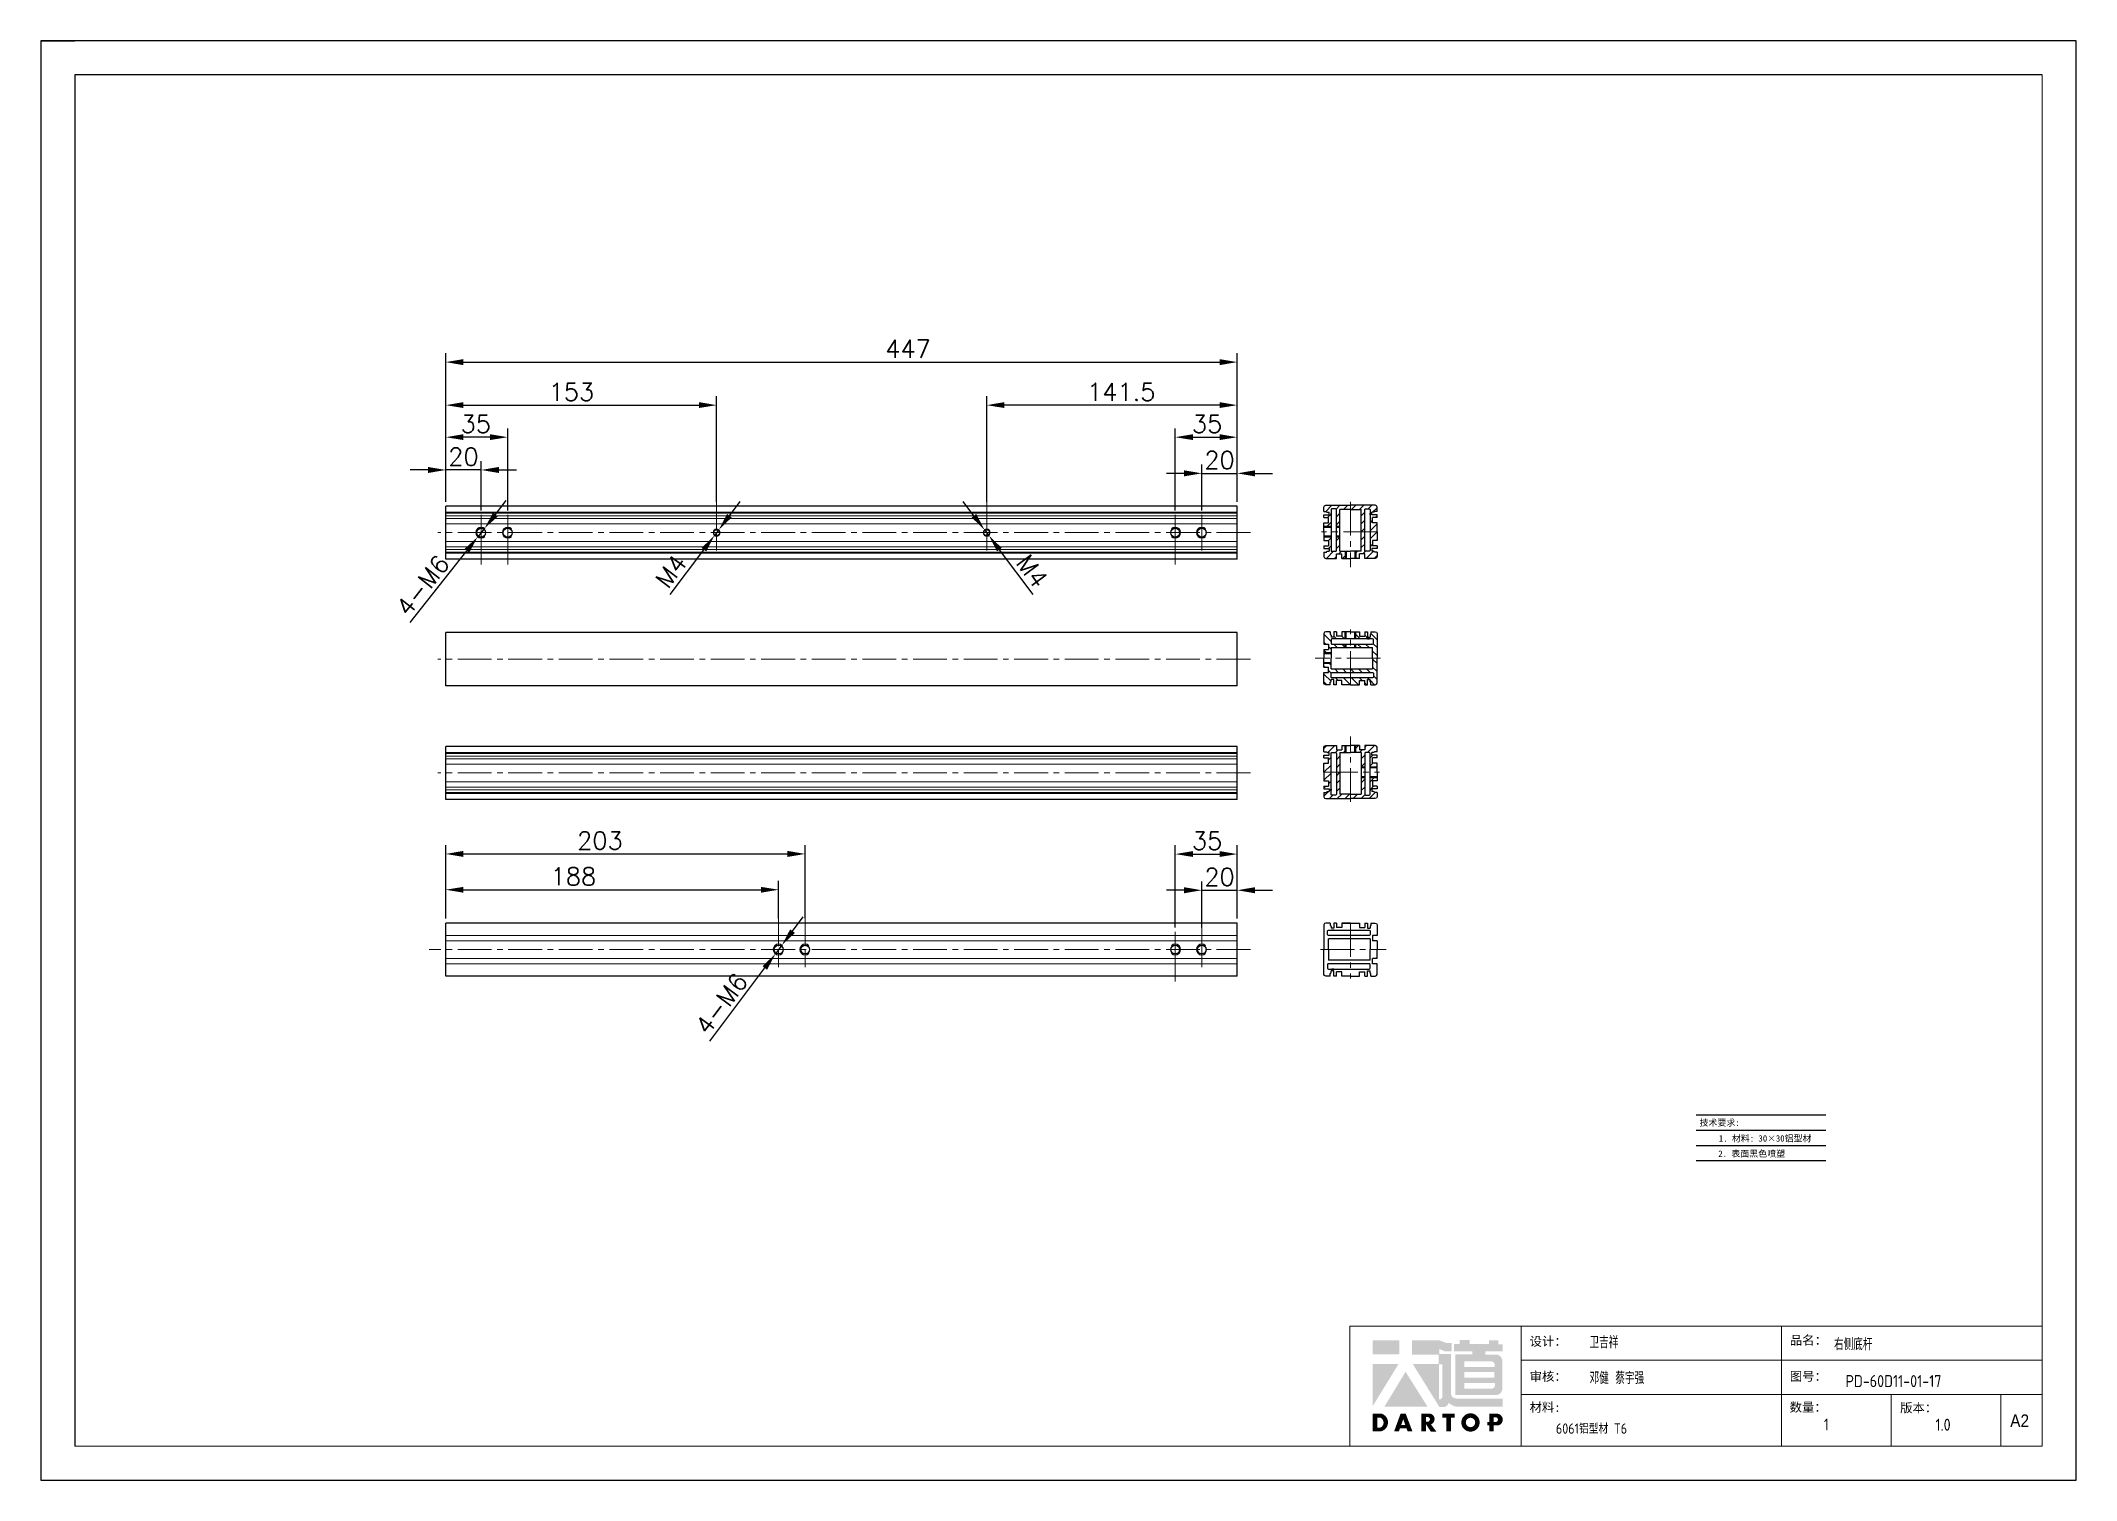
# Model space of a CAD drawing. Header units: millimetres. Extents: x -30327 to 34858, y 4015 to 75103.
# Drawn here: x 22033 to 23183, y 34509 to 35322 of the extents above; entities that cross this region are included whole.
import ezdxf
from ezdxf.enums import TextEntityAlignment as Align

# ---------------------------------------------------------------- set-up
doc = ezdxf.new("R2010")
doc.units = ezdxf.units.MM
doc.linetypes.add('CENTER2', pattern=[28.575, 19.05, -3.175, 3.175, -3.175])
doc.layers.add('A-TITLEBLOCK', color=7, linetype='Continuous', lineweight=18)
for name, color, linetype in [('print', 30, 'Continuous'), ('red', 1, 'CENTER2'), ('yellow', 2, 'Continuous')]:
    doc.layers.add(name, color=color, linetype=linetype)
doc.styles.add('GB', font='GBENOR.SHX', dxfattribs={"bigfont": 'gbcbig.shx'})
doc.styles.add('HZ', font='')
doc.styles.add('SLDTEXTSTYLE0', font='simfang.ttf', dxfattribs={"bigfont": 'bigfont'})
doc.styles.add('SLDTEXTSTYLE1', font='Gothic.ttf', dxfattribs={"width": 0.913})
doc.styles.get("Standard").update_dxf_attribs({"font": 'txt', "bigfont": 'gbcbig.shx'})
doc.styles.get('HZ').set_extended_font_data('SimSun')
doc.dimstyles.new('1-4', dxfattribs={"dimscale": 4, "dimtxt": 2.5, "dimasz": 2.5, "dimexe": 1.25, "dimexo": 0.625, "dimtad": 1, "dimdsep": 46, "dimtxsty": 'Standard', "dimcen": 2.5, "dimadec": 0, "dimazin": 0, "dimtfac": 1, "dimtmove": 0, "dimatfit": 3, "dimfxl": 0, "dimarcsym": 0})

msp = doc.modelspace()

# ---------------------------------------------------------------- texts
at = {"style": 'HZ'}
for s, p in [('技术要求:', (22981.2405, 34710.9623)), ('    2. 表面黑色喷塑          ', (23006.7403, 34693.4662)), ('     1. 材料: 30×30铝型材  ', (23003.2697, 34702.0657))]:
    msp.add_text(s, height=3.61179, dxfattribs=at).set_placement(p, align=Align.MIDDLE_CENTER)

# ---------------------------------------------------------------- blocks, each defined once
blk = doc.blocks.new('*D1650')
at = {"layer": 'Defpoints', "color": 0}
for p in [(22567.3, 35116.1), (22567.3, 35059.1), (22708.8, 35059.1)]:
    blk.add_point(p, dxfattribs=at)
at = {"layer": 'yellow', "color": 0, "lineweight": -2}
for p, q in [((22567.3, 35061.6), (22567.3, 35121.1)), ((22708.8, 35061.6), (22708.8, 35121.1)), ((22698.8, 35116.1), (22577.3, 35116.1))]:
    blk.add_line(p, q, dxfattribs=at)
at = {"layer": 'yellow', "color": 0}
for points in [[(22577.3, 35117.8), (22577.3, 35114.5), (22567.3, 35116.1)], [(22698.8, 35117.8), (22698.8, 35114.5), (22708.8, 35116.1)]]:
    blk.add_solid(points, dxfattribs=at)
at = {"layer": 'yellow', "color": 0, "lineweight": 9, "insert": (22643.3, 35123.6), "char_height": 10, "attachment_point": 5}
blk.add_mtext('141.5', dxfattribs=at)
blk = doc.blocks.new('*D1651')
at = {"layer": 'Defpoints', "color": 0}
for p in [(22566.1, 35045.7), (22568.5, 35042.5)]:
    blk.add_point(p, dxfattribs=at)
at = {"layer": 'yellow', "color": 0, "lineweight": -2}
for p, q in [((22560.1, 35053.7), (22554.1, 35061.7)), ((22566.1, 35045.7), (22568.5, 35042.5)), ((22593.5, 35009.2), (22574.5, 35034.5))]:
    blk.add_line(p, q, dxfattribs=at)
at = {"layer": 'yellow', "color": 0}
for points in [[(22561.4, 35054.7), (22558.8, 35052.7), (22566.1, 35045.7)], [(22575.8, 35035.5), (22573.2, 35033.5), (22568.5, 35042.5)]]:
    blk.add_solid(points, dxfattribs=at)
at = {"layer": 'yellow', "color": 0, "lineweight": 9, "insert": (22593, 35022.4), "char_height": 10, "attachment_point": 5, "rotation": 306.9424}
blk.add_mtext('M4', dxfattribs=at)
blk = doc.blocks.new('*D1652')
at = {"layer": 'Defpoints', "color": 0}
for p in [(22414.8, 35116.1), (22261.8, 35059.1), (22414.8, 35059.1)]:
    blk.add_point(p, dxfattribs=at)
at = {"layer": 'yellow', "color": 0, "lineweight": -2}
for p, q in [((22261.8, 35061.6), (22261.8, 35121.1)), ((22414.8, 35061.6), (22414.8, 35121.1)), ((22271.8, 35116.1), (22404.8, 35116.1))]:
    blk.add_line(p, q, dxfattribs=at)
at = {"layer": 'yellow', "color": 0}
for points in [[(22271.8, 35117.8), (22271.8, 35114.5), (22261.8, 35116.1)], [(22404.8, 35117.8), (22404.8, 35114.5), (22414.8, 35116.1)]]:
    blk.add_solid(points, dxfattribs=at)
at = {"layer": 'yellow', "color": 0, "lineweight": 9, "insert": (22332.8, 35123.6), "char_height": 10, "attachment_point": 5}
blk.add_mtext('153', dxfattribs=at)
blk = doc.blocks.new('*D1653')
at = {"layer": 'Defpoints', "color": 0}
for p in [(22413.6, 35042.5), (22416, 35045.7)]:
    blk.add_point(p, dxfattribs=at)
at = {"layer": 'yellow', "color": 0, "lineweight": -2}
for p, q in [((22422, 35053.7), (22428, 35061.7)), ((22416, 35045.7), (22413.6, 35042.5)), ((22388.6, 35009.2), (22407.6, 35034.5))]:
    blk.add_line(p, q, dxfattribs=at)
at = {"layer": 'yellow', "color": 0}
for points in [[(22420.7, 35054.7), (22423.3, 35052.7), (22416, 35045.7)], [(22406.3, 35035.5), (22408.9, 35033.5), (22413.6, 35042.5)]]:
    blk.add_solid(points, dxfattribs=at)
at = {"layer": 'yellow', "color": 0, "lineweight": 9, "insert": (22389.1, 35022.4), "char_height": 10, "attachment_point": 5, "rotation": 53.0576}
blk.add_mtext('M4', dxfattribs=at)
blk = doc.blocks.new('*D1654')
at = {"layer": 'Defpoints', "color": 0}
for p in [(22708.8, 35140.4), (22261.8, 35059.1), (22708.8, 35059.1)]:
    blk.add_point(p, dxfattribs=at)
at = {"layer": 'yellow', "color": 0, "lineweight": -2}
for p, q in [((22261.8, 35061.6), (22261.8, 35145.4)), ((22708.8, 35061.6), (22708.8, 35145.4)), ((22271.8, 35140.4), (22698.8, 35140.4))]:
    blk.add_line(p, q, dxfattribs=at)
at = {"layer": 'yellow', "color": 0}
for points in [[(22271.8, 35142.1), (22271.8, 35138.7), (22261.8, 35140.4)], [(22698.8, 35142.1), (22698.8, 35138.7), (22708.8, 35140.4)]]:
    blk.add_solid(points, dxfattribs=at)
at = {"layer": 'yellow', "color": 0, "lineweight": 9, "insert": (22522.9, 35147.9), "char_height": 10, "attachment_point": 5}
blk.add_mtext('447', dxfattribs=at)
blk = doc.blocks.new('*D1655')
at = {"layer": 'Defpoints', "color": 0}
for p in [(22279.9, 35041.8), (22283.7, 35046.5)]:
    blk.add_point(p, dxfattribs=at)
at = {"layer": 'yellow', "color": 0, "lineweight": -2}
for p, q in [((22289.9, 35054.3), (22296, 35062.2)), ((22283.7, 35046.5), (22279.9, 35041.8)), ((22241.8, 34993.3), (22273.8, 35033.9))]:
    blk.add_line(p, q, dxfattribs=at)
at = {"layer": 'yellow', "color": 0}
for points in [[(22288.5, 35055.3), (22291.2, 35053.3), (22283.7, 35046.5)], [(22272.4, 35034.9), (22275.1, 35032.9), (22279.9, 35041.8)]]:
    blk.add_solid(points, dxfattribs=at)
at = {"layer": 'yellow', "color": 0, "lineweight": 9, "insert": (22248.8, 35014.3), "char_height": 10, "attachment_point": 5, "rotation": 51.732}
blk.add_mtext('4-M6', dxfattribs=at)
blk = doc.blocks.new('*D1656')
at = {"layer": 'Defpoints', "color": 0}
for p in [(22261.8, 35079.5), (22261.8, 35059.1), (22281.8, 35054.1)]:
    blk.add_point(p, dxfattribs=at)
at = {"layer": 'yellow', "color": 0, "lineweight": -2}
for p, q in [((22251.8, 35079.5), (22241.8, 35079.5)), ((22261.8, 35061.6), (22261.8, 35084.5)), ((22281.8, 35079.5), (22261.8, 35079.5)), ((22281.8, 35056.6), (22281.8, 35084.5)), ((22291.8, 35079.5), (22301.8, 35079.5))]:
    blk.add_line(p, q, dxfattribs=at)
at = {"layer": 'yellow', "color": 0}
for points in [[(22251.8, 35081.2), (22251.8, 35077.8), (22261.8, 35079.5)], [(22291.8, 35081.2), (22291.8, 35077.8), (22281.8, 35079.5)]]:
    blk.add_solid(points, dxfattribs=at)
at = {"layer": 'yellow', "color": 0, "lineweight": 9, "insert": (22271.8, 35087), "char_height": 10, "attachment_point": 5}
blk.add_mtext('20', dxfattribs=at)
blk = doc.blocks.new('*D1657')
at = {"layer": 'Defpoints', "color": 0}
for p in [(22449.8, 34842.5), (22261.8, 34823.7), (22449.8, 34823.7)]:
    blk.add_point(p, dxfattribs=at)
at = {"layer": 'yellow', "color": 0, "lineweight": -2}
for p, q in [((22261.8, 34826.2), (22261.8, 34847.5)), ((22449.8, 34826.2), (22449.8, 34847.5)), ((22271.8, 34842.5), (22439.8, 34842.5))]:
    blk.add_line(p, q, dxfattribs=at)
at = {"layer": 'yellow', "color": 0}
for points in [[(22271.8, 34844.1), (22271.8, 34840.8), (22261.8, 34842.5)], [(22439.8, 34844.1), (22439.8, 34840.8), (22449.8, 34842.5)]]:
    blk.add_solid(points, dxfattribs=at)
at = {"layer": 'yellow', "color": 0, "lineweight": 9, "insert": (22333.9, 34850), "char_height": 10, "attachment_point": 5}
blk.add_mtext('188', dxfattribs=at)
blk = doc.blocks.new('*D1658')
at = {"layer": 'Defpoints', "color": 0}
for p in [(22451.6, 34811.1), (22448, 34806.3)]:
    blk.add_point(p, dxfattribs=at)
at = {"layer": 'yellow', "color": 0, "lineweight": -2}
for p, q in [((22457.6, 34819.1), (22463.6, 34827.1)), ((22451.6, 34811.1), (22448, 34806.3)), ((22410.9, 34757), (22442, 34798.3))]:
    blk.add_line(p, q, dxfattribs=at)
at = {"layer": 'yellow', "color": 0}
for points in [[(22456.3, 34820.1), (22459, 34818.1), (22451.6, 34811.1)], [(22440.7, 34799.3), (22443.3, 34797.3), (22448, 34806.3)]]:
    blk.add_solid(points, dxfattribs=at)
at = {"layer": 'yellow', "color": 0, "lineweight": 9, "insert": (22417.5, 34778.2), "char_height": 10, "attachment_point": 5, "rotation": 53.0576}
blk.add_mtext('4-M6', dxfattribs=at)
blk = doc.blocks.new('*D1659')
at = {"layer": 'Defpoints', "color": 0}
for p in [(22708.8, 35077.6), (22688.8, 35054.1), (22708.8, 35059.1)]:
    blk.add_point(p, dxfattribs=at)
at = {"layer": 'yellow', "color": 0, "lineweight": -2}
for p, q in [((22678.8, 35077.6), (22668.8, 35077.6)), ((22688.8, 35056.6), (22688.8, 35082.6)), ((22688.8, 35077.6), (22708.8, 35077.6)), ((22708.8, 35061.6), (22708.8, 35082.6)), ((22718.8, 35077.6), (22728.8, 35077.6))]:
    blk.add_line(p, q, dxfattribs=at)
at = {"layer": 'yellow', "color": 0}
for points in [[(22678.8, 35079.3), (22678.8, 35075.9), (22688.8, 35077.6)], [(22718.8, 35079.3), (22718.8, 35075.9), (22708.8, 35077.6)]]:
    blk.add_solid(points, dxfattribs=at)
at = {"layer": 'yellow', "color": 0, "lineweight": 9, "insert": (22698.8, 35085.1), "char_height": 10, "attachment_point": 5}
blk.add_mtext('20', dxfattribs=at)
blk = doc.blocks.new('*D1660')
at = {"layer": 'Defpoints', "color": 0}
for p in [(22708.8, 34842.2), (22708.8, 34823.7), (22688.8, 34818.7)]:
    blk.add_point(p, dxfattribs=at)
at = {"layer": 'yellow', "color": 0, "lineweight": -2}
for p, q in [((22688.8, 34821.2), (22688.8, 34847.2)), ((22708.8, 34826.2), (22708.8, 34847.2)), ((22678.8, 34842.2), (22668.8, 34842.2)), ((22688.8, 34842.2), (22708.8, 34842.2)), ((22718.8, 34842.2), (22728.8, 34842.2))]:
    blk.add_line(p, q, dxfattribs=at)
at = {"layer": 'yellow', "color": 0}
for points in [[(22678.8, 34843.9), (22678.8, 34840.5), (22688.8, 34842.2)], [(22718.8, 34843.9), (22718.8, 34840.5), (22708.8, 34842.2)]]:
    blk.add_solid(points, dxfattribs=at)
at = {"layer": 'yellow', "color": 0, "lineweight": 9, "insert": (22698.8, 34849.7), "char_height": 10, "attachment_point": 5}
blk.add_mtext('20', dxfattribs=at)
blk = doc.blocks.new('*D1661')
at = {"layer": 'Defpoints', "color": 0}
for p in [(22261.8, 35098), (22261.8, 35061.6), (22296.8, 35054.1)]:
    blk.add_point(p, dxfattribs=at)
at = {"layer": 'yellow', "color": 0, "lineweight": -2}
for p, q in [((22261.8, 35064.1), (22261.8, 35103)), ((22286.8, 35098), (22271.8, 35098)), ((22296.8, 35056.6), (22296.8, 35103))]:
    blk.add_line(p, q, dxfattribs=at)
at = {"layer": 'yellow', "color": 0}
for points in [[(22271.8, 35099.7), (22271.8, 35096.4), (22261.8, 35098)], [(22286.8, 35099.7), (22286.8, 35096.4), (22296.8, 35098)]]:
    blk.add_solid(points, dxfattribs=at)
at = {"layer": 'yellow', "color": 0, "lineweight": 9, "insert": (22278.8, 35105.5), "char_height": 10, "attachment_point": 5}
blk.add_mtext('35', dxfattribs=at)
blk = doc.blocks.new('*D1662')
at = {"layer": 'Defpoints', "color": 0}
for p in [(22708.8, 35098), (22673.8, 35054.1), (22708.8, 35061.6)]:
    blk.add_point(p, dxfattribs=at)
at = {"layer": 'yellow', "color": 0, "lineweight": -2}
for p, q in [((22673.8, 35056.6), (22673.8, 35103)), ((22683.8, 35098), (22698.8, 35098)), ((22708.8, 35064.1), (22708.8, 35103))]:
    blk.add_line(p, q, dxfattribs=at)
at = {"layer": 'yellow', "color": 0}
for points in [[(22683.8, 35099.7), (22683.8, 35096.4), (22673.8, 35098)], [(22698.8, 35099.7), (22698.8, 35096.4), (22708.8, 35098)]]:
    blk.add_solid(points, dxfattribs=at)
at = {"layer": 'yellow', "color": 0, "lineweight": 9, "insert": (22691.8, 35105.5), "char_height": 10, "attachment_point": 5}
blk.add_mtext('35', dxfattribs=at)
blk = doc.blocks.new('*D1663')
at = {"layer": 'Defpoints', "color": 0}
for p in [(22708.8, 34862.6), (22708.8, 34826.2), (22673.8, 34818.7)]:
    blk.add_point(p, dxfattribs=at)
at = {"layer": 'yellow', "color": 0, "lineweight": -2}
for p, q in [((22673.8, 34821.2), (22673.8, 34867.6)), ((22708.8, 34828.7), (22708.8, 34867.6)), ((22683.8, 34862.6), (22698.8, 34862.6))]:
    blk.add_line(p, q, dxfattribs=at)
at = {"layer": 'yellow', "color": 0}
for points in [[(22683.8, 34864.3), (22683.8, 34861), (22673.8, 34862.6)], [(22698.8, 34864.3), (22698.8, 34861), (22708.8, 34862.6)]]:
    blk.add_solid(points, dxfattribs=at)
at = {"layer": 'yellow', "color": 0, "lineweight": 9, "insert": (22691.8, 34870.1), "char_height": 10, "attachment_point": 5}
blk.add_mtext('35', dxfattribs=at)
blk = doc.blocks.new('*D1664')
at = {"layer": 'Defpoints', "color": 0}
for p in [(22464.8, 34862.7), (22261.8, 34823.7), (22464.8, 34823.7)]:
    blk.add_point(p, dxfattribs=at)
at = {"layer": 'yellow', "color": 0, "lineweight": -2}
for p, q in [((22261.8, 34826.2), (22261.8, 34867.7)), ((22464.8, 34826.2), (22464.8, 34867.7)), ((22271.8, 34862.7), (22454.8, 34862.7))]:
    blk.add_line(p, q, dxfattribs=at)
at = {"layer": 'yellow', "color": 0}
for points in [[(22271.8, 34864.4), (22271.8, 34861), (22261.8, 34862.7)], [(22454.8, 34864.4), (22454.8, 34861), (22464.8, 34862.7)]]:
    blk.add_solid(points, dxfattribs=at)
at = {"layer": 'yellow', "color": 0, "lineweight": 9, "insert": (22348.9, 34870.2), "char_height": 10, "attachment_point": 5}
blk.add_mtext('203', dxfattribs=at)
blk = doc.blocks.new('Dartop Logo')
at = {"true_color": 0xc40018}
h = blk.add_hatch(color=12, dxfattribs=at)
h.set_gradient(color1=(196, 0, 24), color2=(196, 0, 24), tint=1)
h.paths.add_polyline_path([(30.39, -3.87), (33.08, -5.04), (35.99, -5.04), (35.99, -1.19), (33.59, -1.19), (30.46, 0.05), (17.94, 0.05), (17.94, -6.46), (30.12, -6.46), (30.12, -6.59), (30.12, -10.75), (18.31, -10.75), (30.46, -30.31), (32.87, -30.31, 0.279375), (34.63, -28.6), (34.63, -28.51), (34.84, -28.51, 0.143145), (38.15, -30.2), (59.27, -30.2), (59.27, -26.49), (38.06, -26.49, -0.414214), (35.75, -24.18), (35.75, -6.26), (30.39, -6.26)])
h.paths.add_polyline_path([(30.25, -10.84), (31.8, -10.84), (31.8, -26.02, -0.088936), (30.9, -26.94), (30.24, -26.94)], flags=16)
h = blk.add_hatch(color=12, dxfattribs=at)
h.set_gradient(color1=(196, 0, 24), color2=(196, 0, 24), tint=1)
h.paths.add_polyline_path([(59.24, -1.73), (57.36, -1.73), (57.36, 0.06), (53.06, 0.06), (53.06, -1.64), (44.29, -1.64), (44.29, 0.15), (39.7, 0.15), (39.7, -1.67), (37.16, -1.67), (37.16, -4.97), (45.54, -4.97), (45.54, -6.42), (37.73, -6.42), (37.73, -24.88), (56.26, -24.88, 0.414214), (59.15, -21.99), (59.15, -9.35, 0.414214), (56.26, -6.46), (51.36, -6.46), (51.36, -5.03), (59.24, -5.03)])
h.paths.add_polyline_path([(54.21, -9.59, -0.414214), (55.66, -11.04), (55.66, -12.1), (41.79, -12.1), (41.79, -9.59)], flags=16)
h.paths.add_polyline_path([(55.57, -14.33), (55.57, -17.01), (41.88, -17.01), (41.88, -14.33)], flags=16)
h.paths.add_polyline_path([(55.75, -19.43), (55.75, -20.57, -0.414214), (54.3, -22.02), (41.88, -22.02), (41.88, -19.43)], flags=16)
h = blk.add_hatch(color=12, dxfattribs=at)
h.set_gradient(color1=(196, 0, 24), color2=(196, 0, 24), tint=1)
h.paths.add_polyline_path([(12.18, 0), (0, 0), (0, -6.37), (12.18, -6.37)])
h = blk.add_hatch(color=12, dxfattribs=at)
h.set_gradient(color1=(196, 0, 24), color2=(196, 0, 24), tint=1)
h.paths.add_polyline_path([(11.79, -10.83), (0.03, -10.83), (0.03, -30.03)])
h = blk.add_hatch(color=12, dxfattribs=at)
h.set_gradient(color1=(196, 0, 24), color2=(196, 0, 24), tint=1)
h.paths.add_polyline_path([(15.05, -14.31), (5.44, -30.15), (25.01, -30.15)])
at = {"true_color": 0x646464}
h = blk.add_hatch(color=251, dxfattribs=at)
h.set_gradient(color1=(100, 100, 100), color2=(100, 100, 100), tint=1)
h.paths.add_polyline_path([(4.15, -33.43), (0.11, -33.43), (0.11, -41.5), (3.51, -41.5, 0.793016)])
h.paths.add_polyline_path([(3.57, -39.73), (2.16, -39.73), (2.16, -35.19), (3.42, -35.19, -0.671361)], flags=16)
h = blk.add_hatch(color=251, dxfattribs=at)
h.set_gradient(color1=(100, 100, 100), color2=(100, 100, 100), tint=1)
h.paths.add_polyline_path([(15.08, -33.36), (12.78, -33.36), (9.82, -41.51), (12, -41.51), (12.51, -40.06), (15.46, -40.06), (15.99, -41.52), (18.19, -41.52)])
h.paths.add_polyline_path([(14.9, -38.51), (13.07, -38.51), (13.97, -35.95)], flags=16)
h = blk.add_hatch(color=251, dxfattribs=at)
h.set_gradient(color1=(100, 100, 100), color2=(100, 100, 100), tint=1)
h.paths.add_polyline_path([(26.27, -33.36), (22.3, -33.36), (22.3, -41.51), (24.4, -41.51), (24.4, -38.28), (26.55, -41.54), (29.09, -41.54), (26.61, -38.3, 0.744055)])
h.paths.add_polyline_path([(24.38, -37.08), (24.38, -34.94), (25.32, -34.94, -0.796809), (25.3, -37.08)], flags=16)
h = blk.add_hatch(color=251, dxfattribs=at)
h.set_gradient(color1=(100, 100, 100), color2=(100, 100, 100), tint=1)
h.paths.add_polyline_path([(37.44, -33.4), (31.88, -33.4), (31.88, -35.16), (33.61, -35.16), (33.61, -41.52), (35.69, -41.52), (35.69, -35.16), (37.44, -35.16)])
h = blk.add_hatch(color=251, dxfattribs=at)
h.set_gradient(color1=(100, 100, 100), color2=(100, 100, 100), tint=1)
h.paths.add_polyline_path([(40.46, -37.41, 1), (48.83, -37.41, 1)])
h.paths.add_polyline_path([(46.8, -37.41, -1), (42.5, -37.41, -1)], flags=16)
h = blk.add_hatch(color=251, dxfattribs=at)
h.set_gradient(color1=(100, 100, 100), color2=(100, 100, 100), tint=1)
h.paths.add_polyline_path([(56.85, -33.38), (56.73, -33.38), (53.19, -33.38), (53.19, -37.19), (52.26, -37.19), (52.26, -38.73), (53.18, -38.73), (53.18, -41.5), (55.24, -41.5), (55.24, -38.72), (57.51, -38.72, 0.812304)])
h.paths.add_polyline_path([(55.21, -37.18), (55.21, -35.05), (56.39, -35.05, -0.778213), (56.27, -37.18)], flags=16)
blk = doc.blocks.new('DT-A2-TITLE')
for p, q in [((594, 420), (0, 420)), ((0, 420), (0, 420)), ((0, 420), (0, 0)), ((0, 420), (10, 420)), ((594, 0), (594, 420)), ((10, 410), (10, 10)), ((584, 410), (10, 410))]:
    blk.add_line(p, q)
at = {"layer": 'A-TITLEBLOCK', "color": 7}
for p, q in [((584, 410), (584, 10)), ((594, 0), (594, 297)), ((382, 10), (382, 45)), ((584, 45), (382, 45)), ((432, 45), (432, 10)), ((508, 45), (508, 10)), ((584, 35), (432, 35)), ((432, 25), (584.08, 25)), ((540, 10), (540, 25)), ((572, 10), (572, 25)), ((10, 10), (584, 10)), ((0, 0), (594, 0))]:
    blk.add_line(p, q, dxfattribs=at)
at = {"layer": 'A-TITLEBLOCK', "xscale": 0.6400000000000001, "yscale": 0.6400000000000001, "zscale": 0.6400000000000001}
blk.add_blockref('Dartop Logo', (388.65, 40.81), dxfattribs=at)
at = {"style": 'GB'}
for tag, p, height in [('#设计', (451.96, 38.52), 3.5), ('#品名', (523.32, 37.95), 3.5), ('#审核', (451.99, 28.1), 3.5), ('#图号', (526.67, 27.2), 3.5), ('#数量', (520.33, 14.51), 3.5), ('#版本', (552.92, 14.47), 3.5), ('#材料说明', (442.15, 13.59), 3)]:
    blk.add_attdef(tag, p, '', height=height, dxfattribs=at)
at = {"layer": 'A-TITLEBLOCK', "color": 7, "attachment_point": 1}
for s, insert, char_height, style in [('设计：', (434.47, 41.87), 2.646, 'SLDTEXTSTYLE0'), ('品名：', (510.43, 42.19), 2.646, 'SLDTEXTSTYLE0'), ('审核：', (434.47, 31.64), 2.646, 'SLDTEXTSTYLE0'), ('图号：', (510.4, 31.66), 2.646, 'SLDTEXTSTYLE0'), ('材料:', (434.47, 22.62), 2.646, 'SLDTEXTSTYLE0'), ('数量：', (510.35, 22.64), 2.646, 'SLDTEXTSTYLE0'), ('版本：', (542.59, 22.48), 2.646, 'SLDTEXTSTYLE0'), ('A2', (574.7, 19.21), 3.704, 'SLDTEXTSTYLE1')]:
    blk.add_mtext(s, dxfattribs=dict(at, insert=insert, char_height=char_height, style=style))

# ---------------------------------------------------------------- dimensions: what is measured, and where the dimension line sits
at = {"layer": 'yellow', "lineweight": 9}
for base, p1, p2, picture, middle in [((22708.805, 35140.4153), (22261.805, 35059.1066), (22708.805, 35059.1066), '*D1654', (22522.9253, 35140.4153)), ((22414.805, 35116.1182), (22261.805, 35059.1066), (22414.805, 35059.1066), '*D1652', (22332.805, 35116.1182)), ((22261.805, 35098.0387), (22296.805, 35054.1066), (22261.805, 35061.6066), '*D1661', (22278.805, 35098.0387)), ((22261.805, 35079.4898), (22281.805, 35054.1066), (22261.805, 35059.1066), '*D1656', (22271.805, 35079.4898)), ((22464.805, 34862.7041), (22261.805, 34823.6997), (22464.805, 34823.6997), '*D1664', (22348.8751, 34862.7041)), ((22449.805, 34842.4511), (22261.805, 34823.6997), (22449.805, 34823.6997), '*D1657', (22333.8751, 34842.4511))]:
    dim = msp.add_linear_dim(base=base, p1=p1, p2=p2, dimstyle='1-4', dxfattribs=at)
    dim.commit()
    dim.dimension.update_dxf_attribs({"geometry": picture, "text_midpoint": middle, "dimtype": 160})
for base, p1, p2, picture, middle in [((22567.305, 35116.1182), (22708.805, 35059.1066), (22567.305, 35059.1066), '*D1650', (22643.305, 35116.1182)), ((22708.805, 35098.0387), (22673.805, 35054.1066), (22708.805, 35061.6066), '*D1662', (22691.805, 35098.0387)), ((22708.805, 35077.6018), (22688.805, 35054.1066), (22708.805, 35059.1066), '*D1659', (22698.805, 35077.6018)), ((22708.805, 34862.6318), (22673.805, 34818.6997), (22708.805, 34826.1997), '*D1663', (22691.805, 34862.6318)), ((22708.805, 34842.1949), (22688.805, 34818.6997), (22708.805, 34823.6997), '*D1660', (22698.805, 34842.1949))]:
    dim = msp.add_linear_dim(base=base, p1=p1, p2=p2, angle=180, dimstyle='1-4', dxfattribs=at)
    dim.commit()
    dim.dimension.update_dxf_attribs({"geometry": picture, "text_midpoint": middle, "dimtype": 160})
for p1, p2, text, picture, middle in [((22283.663, 35046.462), (22279.9469, 35041.7512), '4-M6', '*D1655', (22248.7688, 35014.3371)), ((22416.007, 35045.7051), (22413.6029, 35042.5081), 'M4', '*D1653', (22389.0774, 35022.3725)), ((22566.1029, 35045.7051), (22568.507, 35042.5081), 'M4', '*D1651', (22593.0325, 35022.3725)), ((22451.608, 34811.0974), (22448.0019, 34806.302), '4-M6', '*D1658', (22417.4663, 34778.1739))]:
    dim = msp.add_diameter_dim_2p(p1=p1, p2=p2, text=text, dimstyle='1-4', dxfattribs=at)
    dim.commit()
    dim.dimension.update_dxf_attribs({"geometry": picture, "text_midpoint": middle})

# ---------------------------------------------------------------- hatches: boundary and pattern name
at = {"layer": 'yellow', "lineweight": 9}
h = msp.add_hatch(dxfattribs=at)
h.set_pattern_fill('ANSI31', color=256, style=0)
h.set_pattern_definition([(45, (21523.4897, 34224.877), (-2.245064, 2.245064), [])])
h.paths.add_polyline_path([(22766.7948, 35057.0898), (22772.7948, 35057.0898), (22772.7948, 35059.5898), (22758.7948, 35059.5898, 0.414213562), (22757.7948, 35058.5898), (22757.7948, 35056.0898), (22759.2948, 35056.0898, 0.414213562), (22759.7948, 35055.5898), (22760.2948, 35055.5898), (22760.7948, 35055.5898), (22760.7948, 35054.0898), (22757.7948, 35054.0898), (22757.7948, 35052.5898), (22760.2948, 35052.5898), (22760.2948, 35049.5898), (22757.7948, 35049.5898), (22757.7948, 35047.5898), (22761.7948, 35047.5898), (22761.7948, 35057.0898, -0.414213562), (22762.2948, 35057.5898), (22764.2948, 35057.5898, -0.414213562), (22764.7948, 35057.0898), (22764.7948, 35047.5898), (22766.7948, 35047.5898)])
h.paths.add_polyline_path([(22780.7948, 35057.0898, -0.414213562), (22781.2948, 35057.5898), (22783.2948, 35057.5898, -0.414213562), (22783.7948, 35057.0898), (22783.7948, 35044.5898), (22787.7948, 35044.5898), (22787.7948, 35049.5898), (22785.2948, 35049.5898), (22785.2948, 35052.5898), (22787.7948, 35052.5898), (22787.7948, 35054.0898), (22784.7948, 35054.0898), (22784.7948, 35055.5898), (22785.2948, 35055.5898), (22785.7948, 35055.5898, 0.414213562), (22786.2948, 35056.0898), (22787.7948, 35056.0898), (22787.7948, 35058.5898, 0.414213562), (22786.7948, 35059.5898), (22772.7948, 35059.5898), (22772.7948, 35057.0898), (22778.7948, 35057.0898), (22778.7948, 35044.5898), (22780.7948, 35044.5898)])
h.paths.add_polyline_path([(22787.7948, 35044.5898), (22783.7948, 35044.5898), (22783.7948, 35034.0898, -0.414213562), (22783.2948, 35033.5898), (22781.2948, 35033.5898, -0.414213562), (22780.7948, 35034.0898), (22780.7948, 35044.5898), (22778.7948, 35044.5898), (22778.7948, 35033.5898), (22777.7948, 35033.5898), (22775.7948, 35033.5898), (22775.7948, 35029.5898), (22777.7948, 35029.5898), (22777.7948, 35032.0898), (22780.7948, 35032.0898), (22780.7948, 35029.5898), (22786.7948, 35029.5898, 0.414213562), (22787.7948, 35030.5898), (22787.7948, 35033.0898), (22786.2948, 35033.0898, 0.414213562), (22785.7948, 35033.5898), (22785.2948, 35033.5898), (22784.7948, 35033.5898), (22784.7948, 35035.0898), (22787.7948, 35035.0898), (22787.7948, 35036.5898), (22785.2948, 35036.5898), (22785.2948, 35039.5898), (22787.7948, 35039.5898)])
h.paths.add_polyline_path([(22775.7948, 35033.5898), (22775.2948, 35033.5898), (22775.2948, 35029.5898), (22775.7948, 35029.5898)])
h.paths.add_polyline_path([(22770.2948, 35033.5898), (22769.7948, 35033.5898), (22769.7948, 35029.5898), (22770.2948, 35029.5898)])
h.paths.add_polyline_path([(22769.7948, 35033.5898), (22767.7948, 35033.5898), (22766.7948, 35033.5898), (22766.7948, 35041.5898), (22764.7948, 35041.5898), (22764.7948, 35034.0898, -0.414213562), (22764.2948, 35033.5898), (22762.2948, 35033.5898, -0.414213562), (22761.7948, 35034.0898), (22761.7948, 35035.0898), (22761.7948, 35041.5898), (22757.7948, 35041.5898), (22757.7948, 35039.5898), (22760.2948, 35039.5898), (22760.2948, 35036.5898), (22757.7948, 35036.5898), (22757.7948, 35035.0898), (22760.7948, 35035.0898), (22760.7948, 35033.5898), (22760.2948, 35033.5898), (22759.7948, 35033.5898, 0.414213562), (22759.2948, 35033.0898), (22757.7948, 35033.0898), (22757.7948, 35030.5898, 0.414213562), (22758.7948, 35029.5898), (22764.7948, 35029.5898), (22764.7948, 35032.0898), (22767.7948, 35032.0898), (22767.7948, 35029.5898), (22769.7948, 35029.5898)])
h.paths.add_polyline_path([(22766.7948, 35042.0898), (22764.7948, 35042.0898), (22764.7948, 35041.5898), (22766.7948, 35041.5898)])
h.paths.add_polyline_path([(22761.7948, 35042.0898), (22757.7948, 35042.0898), (22757.7948, 35041.5898), (22761.7948, 35041.5898)])
h.paths.add_polyline_path([(22761.7948, 35047.5898), (22757.7948, 35047.5898), (22757.7948, 35047.0898), (22761.7948, 35047.0898)])
h.paths.add_polyline_path([(22766.7948, 35047.5898), (22764.7948, 35047.5898), (22764.7948, 35047.0898), (22766.7948, 35047.0898)])
h = msp.add_hatch(dxfattribs=at)
h.set_pattern_fill('ANSI31', color=256, angle=270, style=0)
h.set_pattern_definition([(315, (21953.082, 36222.4902), (2.245064, 2.245064), [])])
h.paths.add_polyline_path([(22785.2948, 34979.1851), (22785.2948, 34973.1851), (22787.7948, 34973.1851), (22787.7948, 34987.1851, 0.414213562), (22786.7948, 34988.1851), (22784.2948, 34988.1851), (22784.2948, 34986.6851, 0.414213562), (22783.7948, 34986.1851), (22783.7948, 34985.6851), (22783.7948, 34985.1851), (22782.2948, 34985.1851), (22782.2948, 34988.1851), (22780.7948, 34988.1851), (22780.7948, 34985.6851), (22777.7948, 34985.6851), (22777.7948, 34988.1851), (22775.7948, 34988.1851), (22775.7948, 34984.1851), (22785.2948, 34984.1851, -0.414213562), (22785.7948, 34983.6851), (22785.7948, 34981.6851, -0.414213562), (22785.2948, 34981.1851), (22775.7948, 34981.1851), (22775.7948, 34979.1851)])
h.paths.add_polyline_path([(22785.2948, 34965.1851, -0.414213562), (22785.7948, 34964.6851), (22785.7948, 34962.6851, -0.414213562), (22785.2948, 34962.1851), (22772.7948, 34962.1851), (22772.7948, 34958.1851), (22777.7948, 34958.1851), (22777.7948, 34960.6851), (22780.7948, 34960.6851), (22780.7948, 34958.1851), (22782.2948, 34958.1851), (22782.2948, 34961.1851), (22783.7948, 34961.1851), (22783.7948, 34960.6851), (22783.7948, 34960.1851, 0.414213562), (22784.2948, 34959.6851), (22784.2948, 34958.1851), (22786.7948, 34958.1851, 0.414213562), (22787.7948, 34959.1851), (22787.7948, 34973.1851), (22785.2948, 34973.1851), (22785.2948, 34967.1851), (22772.7948, 34967.1851), (22772.7948, 34965.1851)])
h.paths.add_polyline_path([(22772.7948, 34958.1851), (22772.7948, 34962.1851), (22762.2948, 34962.1851, -0.414213562), (22761.7948, 34962.6851), (22761.7948, 34964.6851, -0.414213562), (22762.2948, 34965.1851), (22772.7948, 34965.1851), (22772.7948, 34967.1851), (22761.7948, 34967.1851), (22761.7948, 34968.1851), (22761.7948, 34970.1851), (22757.7948, 34970.1851), (22757.7948, 34968.1851), (22760.2948, 34968.1851), (22760.2948, 34965.1851), (22757.7948, 34965.1851), (22757.7948, 34959.1851, 0.414213562), (22758.7948, 34958.1851), (22761.2948, 34958.1851), (22761.2948, 34959.6851, 0.414213562), (22761.7948, 34960.1851), (22761.7948, 34960.6851), (22761.7948, 34961.1851), (22763.2948, 34961.1851), (22763.2948, 34958.1851), (22764.7948, 34958.1851), (22764.7948, 34960.6851), (22767.7948, 34960.6851), (22767.7948, 34958.1851)])
h.paths.add_polyline_path([(22761.7948, 34970.1851), (22761.7948, 34970.6851), (22757.7948, 34970.6851), (22757.7948, 34970.1851)])
h.paths.add_polyline_path([(22761.7948, 34975.6851), (22761.7948, 34976.1851), (22757.7948, 34976.1851), (22757.7948, 34975.6851)])
h.paths.add_polyline_path([(22761.7948, 34976.1851), (22761.7948, 34978.1851), (22761.7948, 34979.1851), (22769.7948, 34979.1851), (22769.7948, 34981.1851), (22762.2948, 34981.1851, -0.414213562), (22761.7948, 34981.6851), (22761.7948, 34983.6851, -0.414213562), (22762.2948, 34984.1851), (22763.2948, 34984.1851), (22769.7948, 34984.1851), (22769.7948, 34988.1851), (22767.7948, 34988.1851), (22767.7948, 34985.6851), (22764.7948, 34985.6851), (22764.7948, 34988.1851), (22763.2948, 34988.1851), (22763.2948, 34985.1851), (22761.7948, 34985.1851), (22761.7948, 34985.6851), (22761.7948, 34986.1851, 0.414213562), (22761.2948, 34986.6851), (22761.2948, 34988.1851), (22758.7948, 34988.1851, 0.414213562), (22757.7948, 34987.1851), (22757.7948, 34981.1851), (22760.2948, 34981.1851), (22760.2948, 34978.1851), (22757.7948, 34978.1851), (22757.7948, 34976.1851)])
h.paths.add_polyline_path([(22770.2948, 34979.1851), (22770.2948, 34981.1851), (22769.7948, 34981.1851), (22769.7948, 34979.1851)])
h.paths.add_polyline_path([(22770.2948, 34984.1851), (22770.2948, 34988.1851), (22769.7948, 34988.1851), (22769.7948, 34984.1851)])
h.paths.add_polyline_path([(22775.7948, 34984.1851), (22775.7948, 34988.1851), (22775.2948, 34988.1851), (22775.2948, 34984.1851)])
h.paths.add_polyline_path([(22775.7948, 34979.1851), (22775.7948, 34981.1851), (22775.2948, 34981.1851), (22775.2948, 34979.1851)])
h = msp.add_hatch(dxfattribs=at)
h.set_pattern_fill('ANSI31', color=256, angle=180, style=0)
h.set_pattern_definition([(225, (24022.1, 35728.637), (2.245064, -2.245064), [])])
h.paths.add_polyline_path([(22778.7948, 34896.4243), (22772.7948, 34896.4243), (22772.7948, 34893.9243), (22786.7948, 34893.9243, 0.414213562), (22787.7948, 34894.9243), (22787.7948, 34897.4243), (22786.2948, 34897.4243, 0.414213562), (22785.7948, 34897.9243), (22785.2948, 34897.9243), (22784.7948, 34897.9243), (22784.7948, 34899.4243), (22787.7948, 34899.4243), (22787.7948, 34900.9243), (22785.2948, 34900.9243), (22785.2948, 34903.9243), (22787.7948, 34903.9243), (22787.7948, 34905.9243), (22783.7948, 34905.9243), (22783.7948, 34896.4243, -0.414213562), (22783.2948, 34895.9243), (22781.2948, 34895.9243, -0.414213562), (22780.7948, 34896.4243), (22780.7948, 34905.9243), (22778.7948, 34905.9243)])
h.paths.add_polyline_path([(22764.7948, 34896.4243, -0.414213562), (22764.2948, 34895.9243), (22762.2948, 34895.9243, -0.414213562), (22761.7948, 34896.4243), (22761.7948, 34908.9243), (22757.7948, 34908.9243), (22757.7948, 34903.9243), (22760.2948, 34903.9243), (22760.2948, 34900.9243), (22757.7948, 34900.9243), (22757.7948, 34899.4243), (22760.7948, 34899.4243), (22760.7948, 34897.9243), (22760.2948, 34897.9243), (22759.7948, 34897.9243, 0.414213562), (22759.2948, 34897.4243), (22757.7948, 34897.4243), (22757.7948, 34894.9243, 0.414213562), (22758.7948, 34893.9243), (22772.7948, 34893.9243), (22772.7948, 34896.4243), (22766.7948, 34896.4243), (22766.7948, 34908.9243), (22764.7948, 34908.9243)])
h.paths.add_polyline_path([(22757.7948, 34908.9243), (22761.7948, 34908.9243), (22761.7948, 34919.4243, -0.414213562), (22762.2948, 34919.9243), (22764.2948, 34919.9243, -0.414213562), (22764.7948, 34919.4243), (22764.7948, 34908.9243), (22766.7948, 34908.9243), (22766.7948, 34919.9243), (22767.7948, 34919.9243), (22769.7948, 34919.9243), (22769.7948, 34923.9243), (22767.7948, 34923.9243), (22767.7948, 34921.4243), (22764.7948, 34921.4243), (22764.7948, 34923.9243), (22758.7948, 34923.9243, 0.414213562), (22757.7948, 34922.9243), (22757.7948, 34920.4243), (22759.2948, 34920.4243, 0.414213562), (22759.7948, 34919.9243), (22760.2948, 34919.9243), (22760.7948, 34919.9243), (22760.7948, 34918.4243), (22757.7948, 34918.4243), (22757.7948, 34916.9243), (22760.2948, 34916.9243), (22760.2948, 34913.9243), (22757.7948, 34913.9243)])
h.paths.add_polyline_path([(22769.7948, 34919.9243), (22770.2948, 34919.9243), (22770.2948, 34923.9243), (22769.7948, 34923.9243)])
h.paths.add_polyline_path([(22775.2948, 34919.9243), (22775.7948, 34919.9243), (22775.7948, 34923.9243), (22775.2948, 34923.9243)])
h.paths.add_polyline_path([(22775.7948, 34919.9243), (22777.7948, 34919.9243), (22778.7948, 34919.9243), (22778.7948, 34911.9243), (22780.7948, 34911.9243), (22780.7948, 34919.4243, -0.414213562), (22781.2948, 34919.9243), (22783.2948, 34919.9243, -0.414213562), (22783.7948, 34919.4243), (22783.7948, 34918.4243), (22783.7948, 34911.9243), (22787.7948, 34911.9243), (22787.7948, 34913.9243), (22785.2948, 34913.9243), (22785.2948, 34916.9243), (22787.7948, 34916.9243), (22787.7948, 34918.4243), (22784.7948, 34918.4243), (22784.7948, 34919.9243), (22785.2948, 34919.9243), (22785.7948, 34919.9243, 0.414213562), (22786.2948, 34920.4243), (22787.7948, 34920.4243), (22787.7948, 34922.9243, 0.414213562), (22786.7948, 34923.9243), (22780.7948, 34923.9243), (22780.7948, 34921.4243), (22777.7948, 34921.4243), (22777.7948, 34923.9243), (22775.7948, 34923.9243)])
h.paths.add_polyline_path([(22778.7948, 34911.4243), (22780.7948, 34911.4243), (22780.7948, 34911.9243), (22778.7948, 34911.9243)])
h.paths.add_polyline_path([(22783.7948, 34911.4243), (22787.7948, 34911.4243), (22787.7948, 34911.9243), (22783.7948, 34911.9243)])
h.paths.add_polyline_path([(22783.7948, 34905.9243), (22787.7948, 34905.9243), (22787.7948, 34906.4243), (22783.7948, 34906.4243)])
h.paths.add_polyline_path([(22778.7948, 34905.9243), (22780.7948, 34905.9243), (22780.7948, 34906.4243), (22778.7948, 34906.4243)])

# ---------------------------------------------------------------- linework, layer by layer
for p, q in [((22708.805, 35059.1066), (22261.805, 35059.1066)), ((22261.805, 35029.1066), (22261.805, 35059.1066)), ((22708.805, 35029.1066), (22708.805, 35059.1066)), ((22757.7948, 35056.0898), (22759.2948, 35056.0898)), ((22757.7948, 35052.5898), (22757.7948, 35054.0898)), ((22757.7948, 35054.0898), (22760.7948, 35054.0898)), ((22757.7948, 35052.5898), (22760.2948, 35052.5898)), ((22760.2948, 35055.5898), (22760.7948, 35055.5898)), ((22760.2948, 35049.5898), (22760.2948, 35052.5898)), ((22760.7948, 35054.0898), (22760.7948, 35055.5898)), ((22761.7948, 35054.0898), (22761.7948, 35055.0898)), ((22772.7948, 35057.0898), (22766.7948, 35057.0898)), ((22772.7948, 35057.0898), (22778.7948, 35057.0898)), ((22783.7948, 35054.0898), (22783.7948, 35055.0898)), ((22785.2948, 35055.5898), (22784.7948, 35055.5898)), ((22784.7948, 35054.0898), (22784.7948, 35055.5898)), ((22787.7948, 35054.0898), (22784.7948, 35054.0898)), ((22785.2948, 35049.5898), (22785.2948, 35052.5898)), ((22787.7948, 35052.5898), (22785.2948, 35052.5898)), ((22787.7948, 35056.0898), (22786.2948, 35056.0898)), ((22787.7948, 35052.5898), (22787.7948, 35054.0898)), ((22757.7948, 35044.5898), (22757.7948, 35049.5898)), ((22757.7948, 35049.5898), (22760.2948, 35049.5898)), ((22761.7948, 35047.5898), (22757.7948, 35047.5898)), ((22761.7948, 35047.0898), (22757.7948, 35047.0898)), ((22757.7948, 35044.5898), (22757.7948, 35039.5898)), ((22761.7948, 35042.0898), (22757.7948, 35042.0898)), ((22761.7948, 35041.5898), (22757.7948, 35041.5898)), ((22766.7948, 35047.5898), (22764.7948, 35047.5898)), ((22766.7948, 35047.0898), (22764.7948, 35047.0898)), ((22766.7948, 35042.0898), (22764.7948, 35042.0898)), ((22766.7948, 35041.5898), (22764.7948, 35041.5898)), ((22787.7948, 35049.5898), (22785.2948, 35049.5898)), ((22787.7948, 35044.5898), (22787.7948, 35049.5898)), ((22787.7948, 35044.5898), (22787.7948, 35039.5898)), ((22708.805, 35029.1066), (22261.805, 35029.1066)), ((22757.7948, 35039.5898), (22760.2948, 35039.5898)), ((22757.7948, 35036.5898), (22757.7948, 35035.0898)), ((22757.7948, 35036.5898), (22760.2948, 35036.5898)), ((22757.7948, 35035.0898), (22760.7948, 35035.0898)), ((22757.7948, 35033.0898), (22759.2948, 35033.0898)), ((22760.2948, 35039.5898), (22760.2948, 35036.5898)), ((22760.2948, 35033.5898), (22760.7948, 35033.5898)), ((22760.7948, 35035.0898), (22760.7948, 35033.5898)), ((22761.7948, 35035.0898), (22761.7948, 35034.0898)), ((22764.7948, 35032.0898), (22767.7948, 35032.0898)), ((22766.7948, 35033.5898), (22767.7948, 35033.5898)), ((22767.7948, 35033.5898), (22772.7948, 35033.5898)), ((22767.7948, 35029.5898), (22772.7948, 35029.5898)), ((22769.7948, 35033.5898), (22769.7948, 35029.5898)), ((22770.2948, 35033.5898), (22770.2948, 35029.5898)), ((22777.7948, 35033.5898), (22772.7948, 35033.5898)), ((22777.7948, 35029.5898), (22772.7948, 35029.5898)), ((22775.2948, 35033.5898), (22775.2948, 35029.5898)), ((22775.7948, 35033.5898), (22775.7948, 35029.5898)), ((22778.7948, 35033.5898), (22777.7948, 35033.5898)), ((22780.7948, 35032.0898), (22777.7948, 35032.0898)), ((22783.7948, 35035.0898), (22783.7948, 35034.0898)), ((22787.7948, 35035.0898), (22784.7948, 35035.0898)), ((22784.7948, 35035.0898), (22784.7948, 35033.5898)), ((22785.2948, 35033.5898), (22784.7948, 35033.5898)), ((22787.7948, 35039.5898), (22785.2948, 35039.5898)), ((22785.2948, 35039.5898), (22785.2948, 35036.5898)), ((22787.7948, 35036.5898), (22785.2948, 35036.5898)), ((22787.7948, 35033.0898), (22786.2948, 35033.0898)), ((22787.7948, 35036.5898), (22787.7948, 35035.0898)), ((22708.805, 34987.7019), (22261.805, 34987.7019)), ((22261.805, 34957.7019), (22261.805, 34987.7019)), ((22708.805, 34957.7019), (22708.805, 34987.7019)), ((22761.2948, 34988.1851), (22761.2948, 34986.6851)), ((22761.7948, 34985.6851), (22761.7948, 34985.1851)), ((22763.2948, 34985.1851), (22761.7948, 34985.1851)), ((22763.2948, 34984.1851), (22762.2948, 34984.1851)), ((22764.7948, 34988.1851), (22763.2948, 34988.1851)), ((22763.2948, 34988.1851), (22763.2948, 34985.1851)), ((22764.7948, 34988.1851), (22764.7948, 34985.6851)), ((22767.7948, 34985.6851), (22764.7948, 34985.6851)), ((22767.7948, 34988.1851), (22767.7948, 34985.6851)), ((22772.7948, 34988.1851), (22767.7948, 34988.1851)), ((22769.7948, 34984.1851), (22769.7948, 34988.1851)), ((22770.2948, 34984.1851), (22770.2948, 34988.1851)), ((22772.7948, 34988.1851), (22777.7948, 34988.1851)), ((22775.2948, 34984.1851), (22775.2948, 34988.1851)), ((22775.7948, 34984.1851), (22775.7948, 34988.1851)), ((22777.7948, 34988.1851), (22777.7948, 34985.6851)), ((22777.7948, 34985.6851), (22780.7948, 34985.6851)), ((22780.7948, 34988.1851), (22782.2948, 34988.1851)), ((22780.7948, 34988.1851), (22780.7948, 34985.6851)), ((22782.2948, 34988.1851), (22782.2948, 34985.1851)), ((22782.2948, 34985.1851), (22783.7948, 34985.1851)), ((22782.2948, 34984.1851), (22783.2948, 34984.1851)), ((22783.7948, 34985.6851), (22783.7948, 34985.1851)), ((22784.2948, 34988.1851), (22784.2948, 34986.6851)), ((22757.7948, 34978.1851), (22757.7948, 34973.1851)), ((22761.7948, 34976.1851), (22757.7948, 34976.1851)), ((22761.7948, 34975.6851), (22757.7948, 34975.6851)), ((22757.7948, 34968.1851), (22757.7948, 34973.1851)), ((22760.2948, 34981.1851), (22760.2948, 34978.1851)), ((22761.7948, 34979.1851), (22761.7948, 34978.1851)), ((22761.7948, 34978.1851), (22761.7948, 34973.1851)), ((22761.7948, 34968.1851), (22761.7948, 34973.1851)), ((22769.7948, 34979.1851), (22769.7948, 34981.1851)), ((22770.2948, 34979.1851), (22770.2948, 34981.1851)), ((22775.2948, 34979.1851), (22775.2948, 34981.1851)), ((22775.7948, 34979.1851), (22775.7948, 34981.1851)), ((22785.2948, 34973.1851), (22785.2948, 34979.1851)), ((22785.2948, 34973.1851), (22785.2948, 34967.1851)), ((22761.7948, 34970.6851), (22757.7948, 34970.6851)), ((22761.7948, 34970.1851), (22757.7948, 34970.1851)), ((22760.2948, 34965.1851), (22760.2948, 34968.1851)), ((22761.2948, 34958.1851), (22761.2948, 34959.6851)), ((22761.7948, 34967.1851), (22761.7948, 34968.1851)), ((22763.2948, 34961.1851), (22761.7948, 34961.1851)), ((22761.7948, 34960.6851), (22761.7948, 34961.1851)), ((22763.2948, 34962.1851), (22762.2948, 34962.1851)), ((22763.2948, 34958.1851), (22763.2948, 34961.1851)), ((22764.7948, 34958.1851), (22764.7948, 34960.6851)), ((22767.7948, 34960.6851), (22764.7948, 34960.6851)), ((22767.7948, 34958.1851), (22767.7948, 34960.6851)), ((22777.7948, 34960.6851), (22780.7948, 34960.6851)), ((22777.7948, 34958.1851), (22777.7948, 34960.6851)), ((22780.7948, 34958.1851), (22780.7948, 34960.6851)), ((22782.2948, 34962.1851), (22783.2948, 34962.1851)), ((22782.2948, 34958.1851), (22782.2948, 34961.1851)), ((22782.2948, 34961.1851), (22783.7948, 34961.1851)), ((22783.7948, 34960.6851), (22783.7948, 34961.1851)), ((22784.2948, 34958.1851), (22784.2948, 34959.6851)), ((22708.805, 34957.7019), (22261.805, 34957.7019)), ((22764.7948, 34958.1851), (22763.2948, 34958.1851)), ((22772.7948, 34958.1851), (22767.7948, 34958.1851)), ((22772.7948, 34958.1851), (22777.7948, 34958.1851)), ((22780.7948, 34958.1851), (22782.2948, 34958.1851)), ((22708.805, 34923.4411), (22261.805, 34923.4411)), ((22261.805, 34893.4411), (22261.805, 34923.4411)), ((22708.805, 34893.4411), (22708.805, 34923.4411)), ((22757.7948, 34920.4243), (22759.2948, 34920.4243)), ((22757.7948, 34918.4243), (22760.7948, 34918.4243)), ((22757.7948, 34916.9243), (22757.7948, 34918.4243)), ((22757.7948, 34916.9243), (22760.2948, 34916.9243)), ((22757.7948, 34913.9243), (22760.2948, 34913.9243)), ((22757.7948, 34908.9243), (22757.7948, 34913.9243)), ((22760.2948, 34919.9243), (22760.7948, 34919.9243)), ((22760.2948, 34913.9243), (22760.2948, 34916.9243)), ((22760.7948, 34918.4243), (22760.7948, 34919.9243)), ((22761.7948, 34918.4243), (22761.7948, 34919.4243)), ((22764.7948, 34921.4243), (22767.7948, 34921.4243)), ((22766.7948, 34919.9243), (22767.7948, 34919.9243)), ((22767.7948, 34923.9243), (22772.7948, 34923.9243)), ((22767.7948, 34919.9243), (22772.7948, 34919.9243)), ((22769.7948, 34919.9243), (22769.7948, 34923.9243)), ((22770.2948, 34919.9243), (22770.2948, 34923.9243)), ((22777.7948, 34923.9243), (22772.7948, 34923.9243)), ((22777.7948, 34919.9243), (22772.7948, 34919.9243)), ((22775.2948, 34919.9243), (22775.2948, 34923.9243)), ((22775.7948, 34919.9243), (22775.7948, 34923.9243)), ((22780.7948, 34921.4243), (22777.7948, 34921.4243)), ((22778.7948, 34919.9243), (22777.7948, 34919.9243)), ((22783.7948, 34918.4243), (22783.7948, 34919.4243)), ((22785.2948, 34919.9243), (22784.7948, 34919.9243)), ((22784.7948, 34918.4243), (22784.7948, 34919.9243)), ((22787.7948, 34918.4243), (22784.7948, 34918.4243)), ((22787.7948, 34916.9243), (22785.2948, 34916.9243)), ((22785.2948, 34913.9243), (22785.2948, 34916.9243)), ((22787.7948, 34913.9243), (22785.2948, 34913.9243)), ((22787.7948, 34920.4243), (22786.2948, 34920.4243)), ((22787.7948, 34916.9243), (22787.7948, 34918.4243)), ((22787.7948, 34908.9243), (22787.7948, 34913.9243)), ((22757.7948, 34908.9243), (22757.7948, 34903.9243)), ((22757.7948, 34903.9243), (22760.2948, 34903.9243)), ((22760.2948, 34903.9243), (22760.2948, 34900.9243)), ((22778.7948, 34911.9243), (22780.7948, 34911.9243)), ((22778.7948, 34911.4243), (22780.7948, 34911.4243)), ((22778.7948, 34906.4243), (22780.7948, 34906.4243)), ((22778.7948, 34905.9243), (22780.7948, 34905.9243)), ((22783.7948, 34911.9243), (22787.7948, 34911.9243)), ((22783.7948, 34911.4243), (22787.7948, 34911.4243)), ((22783.7948, 34906.4243), (22787.7948, 34906.4243)), ((22783.7948, 34905.9243), (22787.7948, 34905.9243)), ((22785.2948, 34903.9243), (22785.2948, 34900.9243)), ((22787.7948, 34903.9243), (22785.2948, 34903.9243)), ((22787.7948, 34908.9243), (22787.7948, 34903.9243)), ((22708.805, 34893.4411), (22261.805, 34893.4411)), ((22757.7948, 34900.9243), (22760.2948, 34900.9243)), ((22757.7948, 34900.9243), (22757.7948, 34899.4243)), ((22757.7948, 34899.4243), (22760.7948, 34899.4243)), ((22757.7948, 34897.4243), (22759.2948, 34897.4243)), ((22760.2948, 34897.9243), (22760.7948, 34897.9243)), ((22760.7948, 34899.4243), (22760.7948, 34897.9243)), ((22761.7948, 34899.4243), (22761.7948, 34898.4243)), ((22772.7948, 34896.4243), (22766.7948, 34896.4243)), ((22772.7948, 34896.4243), (22778.7948, 34896.4243)), ((22783.7948, 34899.4243), (22783.7948, 34898.4243)), ((22787.7948, 34899.4243), (22784.7948, 34899.4243)), ((22784.7948, 34899.4243), (22784.7948, 34897.9243)), ((22785.2948, 34897.9243), (22784.7948, 34897.9243)), ((22787.7948, 34900.9243), (22785.2948, 34900.9243)), ((22787.7948, 34897.4243), (22786.2948, 34897.4243)), ((22787.7948, 34900.9243), (22787.7948, 34899.4243)), ((22708.805, 34823.6997), (22261.805, 34823.6997)), ((22261.805, 34793.6997), (22261.805, 34823.6997)), ((22708.805, 34793.6997), (22708.805, 34823.6997)), ((22761.2948, 34823.6997), (22761.2948, 34822.1997)), ((22763.2948, 34823.6997), (22763.2948, 34820.6997)), ((22764.7948, 34823.6997), (22763.2948, 34823.6997)), ((22764.7948, 34823.6997), (22764.7948, 34821.1997)), ((22767.7948, 34823.6997), (22777.7948, 34823.6997)), ((22767.7948, 34823.6997), (22767.7948, 34821.1997)), ((22772.7948, 34823.6997), (22767.7948, 34823.6997)), ((22777.7948, 34823.6997), (22777.7948, 34821.1997)), ((22780.7948, 34823.6997), (22780.7948, 34821.1997)), ((22780.7948, 34823.6997), (22782.2948, 34823.6997)), ((22782.2948, 34823.6997), (22782.2948, 34820.6997)), ((22784.2948, 34823.6997), (22784.2948, 34822.1997)), ((22760.2948, 34808.6997), (22760.2948, 34814.6997)), ((22761.7948, 34821.1997), (22761.7948, 34820.6997)), ((22763.2948, 34820.6997), (22761.7948, 34820.6997)), ((22763.2948, 34819.6997), (22762.2948, 34819.6997)), ((22767.7948, 34821.1997), (22764.7948, 34821.1997)), ((22777.7948, 34821.1997), (22780.7948, 34821.1997)), ((22782.2948, 34820.6997), (22783.7948, 34820.6997)), ((22782.2948, 34819.6997), (22783.2948, 34819.6997)), ((22783.7948, 34821.1997), (22783.7948, 34820.6997)), ((22783.7948, 34814.6997), (22783.7948, 34813.6997)), ((22783.7948, 34813.6997), (22783.7948, 34808.6997)), ((22785.2948, 34816.6997), (22785.2948, 34813.6997)), ((22787.7948, 34813.6997), (22787.7948, 34808.6997)), ((22760.2948, 34808.6997), (22760.2948, 34802.6997)), ((22783.7948, 34803.6997), (22783.7948, 34808.6997)), ((22783.7948, 34802.6997), (22783.7948, 34803.6997)), ((22785.2948, 34800.6997), (22785.2948, 34803.6997)), ((22787.7948, 34803.6997), (22787.7948, 34808.6997)), ((22708.805, 34793.6997), (22261.805, 34793.6997)), ((22761.2948, 34793.6997), (22761.2948, 34795.1997)), ((22763.2948, 34796.6997), (22761.7948, 34796.6997)), ((22761.7948, 34796.1997), (22761.7948, 34796.6997)), ((22763.2948, 34797.6997), (22762.2948, 34797.6997)), ((22763.2948, 34793.6997), (22763.2948, 34796.6997)), ((22764.7948, 34793.6997), (22763.2948, 34793.6997)), ((22764.7948, 34793.6997), (22764.7948, 34796.1997)), ((22767.7948, 34796.1997), (22764.7948, 34796.1997)), ((22767.7948, 34793.6997), (22767.7948, 34796.1997)), ((22772.7948, 34793.6997), (22767.7948, 34793.6997)), ((22772.7948, 34793.6997), (22777.7948, 34793.6997)), ((22777.7948, 34793.6997), (22777.7948, 34796.1997)), ((22777.7948, 34796.1997), (22780.7948, 34796.1997)), ((22780.7948, 34793.6997), (22780.7948, 34796.1997)), ((22780.7948, 34793.6997), (22782.2948, 34793.6997)), ((22782.2948, 34797.6997), (22783.2948, 34797.6997)), ((22782.2948, 34793.6997), (22782.2948, 34796.6997)), ((22782.2948, 34796.6997), (22783.7948, 34796.6997)), ((22783.7948, 34796.1997), (22783.7948, 34796.6997)), ((22784.2948, 34793.6997), (22784.2948, 34795.1997))]:
    msp.add_line(p, q)
at = {"lineweight": 9}
for p, q in [((22708.805, 35055.6066), (22261.805, 35055.6066)), ((22708.805, 35055.1066), (22261.805, 35055.1066)), ((22708.805, 35053.6066), (22261.805, 35053.6066)), ((22708.805, 35052.1066), (22261.805, 35052.1066)), ((22708.805, 35049.1066), (22261.805, 35049.1066)), ((22708.805, 35039.1066), (22261.805, 35039.1066)), ((22708.805, 35036.1066), (22261.805, 35036.1066)), ((22708.805, 35034.6066), (22261.805, 35034.6066)), ((22708.805, 35033.1066), (22261.805, 35033.1066)), ((22708.805, 35032.4648), (22261.805, 35032.4648)), ((22708.805, 34919.9411), (22261.805, 34919.9411)), ((22708.805, 34919.4411), (22261.805, 34919.4411)), ((22708.805, 34917.9411), (22261.805, 34917.9411)), ((22708.805, 34916.4411), (22261.805, 34916.4411)), ((22708.805, 34913.4411), (22261.805, 34913.4411)), ((22708.805, 34903.4411), (22261.805, 34903.4411)), ((22708.805, 34900.4411), (22261.805, 34900.4411)), ((22708.805, 34898.9411), (22261.805, 34898.9411)), ((22708.805, 34897.4411), (22261.805, 34897.4411)), ((22708.805, 34896.7993), (22261.805, 34896.7993)), ((22708.805, 34816.6997), (22261.805, 34816.6997)), ((22708.805, 34813.6997), (22261.805, 34813.6997)), ((22708.805, 34803.6997), (22261.805, 34803.6997)), ((22708.805, 34800.6997), (22261.805, 34800.6997))]:
    msp.add_line(p, q, dxfattribs=at)
for points in [[(22757.7948, 35056.0898), (22757.7948, 35058.5898, -0.414213562), (22758.7948, 35059.5898), (22772.7948, 35059.5898)], [(22759.2948, 35056.0898), (22759.2948, 35056.0898, 0.414213562), (22759.7948, 35055.5898), (22760.2948, 35055.5898)], [(22787.7948, 35056.0898), (22787.7948, 35058.5898, 0.414213562), (22786.7948, 35059.5898), (22772.7948, 35059.5898)], [(22786.2948, 35056.0898), (22786.2948, 35056.0898, -0.414213562), (22785.7948, 35055.5898), (22785.2948, 35055.5898)], [(22757.7948, 35033.0898), (22757.7948, 35030.5898, 0.414213562), (22758.7948, 35029.5898), (22764.7948, 35029.5898)], [(22759.2948, 35033.0898), (22759.2948, 35033.0898, -0.414213562), (22759.7948, 35033.5898), (22760.2948, 35033.5898)], [(22787.7948, 35033.0898), (22787.7948, 35030.5898, -0.414213562), (22786.7948, 35029.5898), (22780.7948, 35029.5898)], [(22786.2948, 35033.0898), (22786.2948, 35033.0898, 0.414213562), (22785.7948, 35033.5898), (22785.2948, 35033.5898)], [(22761.2948, 34988.1851), (22758.7948, 34988.1851, 0.414213562), (22757.7948, 34987.1851), (22757.7948, 34981.1851)], [(22761.2948, 34986.6851), (22761.2948, 34986.6851, -0.414213562), (22761.7948, 34986.1851), (22761.7948, 34985.6851)], [(22784.2948, 34986.6851), (22784.2948, 34986.6851, 0.414213562), (22783.7948, 34986.1851), (22783.7948, 34985.6851)], [(22784.2948, 34988.1851), (22786.7948, 34988.1851, -0.414213562), (22787.7948, 34987.1851), (22787.7948, 34973.1851)], [(22784.2948, 34958.1851), (22786.7948, 34958.1851, 0.414213562), (22787.7948, 34959.1851), (22787.7948, 34973.1851)], [(22761.2948, 34958.1851), (22758.7948, 34958.1851, -0.414213562), (22757.7948, 34959.1851), (22757.7948, 34965.1851)], [(22761.2948, 34959.6851), (22761.2948, 34959.6851, 0.414213562), (22761.7948, 34960.1851), (22761.7948, 34960.6851)], [(22784.2948, 34959.6851), (22784.2948, 34959.6851, -0.414213562), (22783.7948, 34960.1851), (22783.7948, 34960.6851)], [(22757.7948, 34920.4243), (22757.7948, 34922.9243, -0.414213562), (22758.7948, 34923.9243), (22764.7948, 34923.9243)], [(22759.2948, 34920.4243), (22759.2948, 34920.4243, 0.414213562), (22759.7948, 34919.9243), (22760.2948, 34919.9243)], [(22787.7948, 34920.4243), (22787.7948, 34922.9243, 0.414213562), (22786.7948, 34923.9243), (22780.7948, 34923.9243)], [(22786.2948, 34920.4243), (22786.2948, 34920.4243, -0.414213562), (22785.7948, 34919.9243), (22785.2948, 34919.9243)], [(22757.7948, 34897.4243), (22757.7948, 34894.9243, 0.414213562), (22758.7948, 34893.9243), (22772.7948, 34893.9243)], [(22759.2948, 34897.4243), (22759.2948, 34897.4243, -0.414213562), (22759.7948, 34897.9243), (22760.2948, 34897.9243)], [(22787.7948, 34897.4243), (22787.7948, 34894.9243, -0.414213562), (22786.7948, 34893.9243), (22772.7948, 34893.9243)], [(22786.2948, 34897.4243), (22786.2948, 34897.4243, 0.414213562), (22785.7948, 34897.9243), (22785.2948, 34897.9243)], [(22761.2948, 34823.6997), (22758.7948, 34823.6997, 0.414213562), (22757.7948, 34822.6997), (22757.7948, 34808.6997)], [(22761.2948, 34822.1997), (22761.2948, 34822.1997, -0.414213562), (22761.7948, 34821.6997), (22761.7948, 34821.1997)], [(22784.2948, 34822.1997), (22784.2948, 34822.1997, 0.414213562), (22783.7948, 34821.6997), (22783.7948, 34821.1997)], [(22784.2948, 34823.6997), (22786.7948, 34823.6997, -0.414213562), (22787.7948, 34822.6997), (22787.7948, 34816.6997)], [(22761.2948, 34793.6997), (22758.7948, 34793.6997, -0.414213562), (22757.7948, 34794.6997), (22757.7948, 34808.6997)], [(22784.2948, 34793.6997), (22786.7948, 34793.6997, 0.414213562), (22787.7948, 34794.6997), (22787.7948, 34800.6997)], [(22761.2948, 34795.1997), (22761.2948, 34795.1997, 0.414213562), (22761.7948, 34795.6997), (22761.7948, 34796.1997)], [(22784.2948, 34795.1997), (22784.2948, 34795.1997, -0.414213562), (22783.7948, 34795.6997), (22783.7948, 34796.1997)]]:
    msp.add_lwpolyline(points, format="xyb")
for points in [[(22761.7948, 35057.0898), (22761.7948, 35034.0898, 0.414213562), (22762.2948, 35033.5898), (22764.2948, 35033.5898, 0.414213562), (22764.7948, 35034.0898), (22764.7948, 35057.0898, 0.414213562), (22764.2948, 35057.5898), (22762.2948, 35057.5898, 0.414213562)], [(22783.7948, 35057.0898), (22783.7948, 35034.0898, -0.414213562), (22783.2948, 35033.5898), (22781.2948, 35033.5898, -0.414213562), (22780.7948, 35034.0898), (22780.7948, 35057.0898, -0.414213562), (22781.2948, 35057.5898), (22783.2948, 35057.5898, -0.414213562)], [(22785.2948, 34984.1851), (22762.2948, 34984.1851, 0.414213562), (22761.7948, 34983.6851), (22761.7948, 34981.6851, 0.414213562), (22762.2948, 34981.1851), (22785.2948, 34981.1851, 0.414213562), (22785.7948, 34981.6851), (22785.7948, 34983.6851, 0.414213562)], [(22785.2948, 34962.1851), (22762.2948, 34962.1851, -0.414213562), (22761.7948, 34962.6851), (22761.7948, 34964.6851, -0.414213562), (22762.2948, 34965.1851), (22785.2948, 34965.1851, -0.414213562), (22785.7948, 34964.6851), (22785.7948, 34962.6851, -0.414213562)], [(22761.7948, 34896.4243), (22761.7948, 34919.4243, -0.414213562), (22762.2948, 34919.9243), (22764.2948, 34919.9243, -0.414213562), (22764.7948, 34919.4243), (22764.7948, 34896.4243, -0.414213562), (22764.2948, 34895.9243), (22762.2948, 34895.9243, -0.414213562)], [(22783.7948, 34896.4243), (22783.7948, 34919.4243, 0.414213562), (22783.2948, 34919.9243), (22781.2948, 34919.9243, 0.414213562), (22780.7948, 34919.4243), (22780.7948, 34896.4243, 0.414213562), (22781.2948, 34895.9243), (22783.2948, 34895.9243, 0.414213562)], [(22760.2948, 34819.6997), (22783.2948, 34819.6997, -0.414213562), (22783.7948, 34819.1997), (22783.7948, 34817.1997, -0.414213562), (22783.2948, 34816.6997), (22760.2948, 34816.6997, -0.414213562), (22759.7948, 34817.1997), (22759.7948, 34819.1997, -0.414213562)], [(22760.2948, 34797.6997), (22783.2948, 34797.6997, 0.414213562), (22783.7948, 34798.1997), (22783.7948, 34800.1997, 0.414213562), (22783.2948, 34800.6997), (22760.2948, 34800.6997, 0.414213562), (22759.7948, 34800.1997), (22759.7948, 34798.1997, 0.414213562)]]:
    msp.add_lwpolyline(points, format="xyb", close=True)
for points in [[(22766.7948, 35033.5898), (22766.7948, 35057.0898)], [(22778.7948, 35033.5898), (22778.7948, 35057.0898)], [(22764.7948, 35029.5898), (22764.7948, 35032.0898)], [(22767.7948, 35029.5898), (22767.7948, 35032.0898)], [(22777.7948, 35029.5898), (22777.7948, 35032.0898)], [(22780.7948, 35029.5898), (22780.7948, 35032.0898)], [(22757.7948, 34981.1851), (22760.2948, 34981.1851)], [(22757.7948, 34978.1851), (22760.2948, 34978.1851)], [(22761.7948, 34979.1851), (22785.2948, 34979.1851)], [(22757.7948, 34968.1851), (22760.2948, 34968.1851)], [(22757.7948, 34965.1851), (22760.2948, 34965.1851)], [(22761.7948, 34967.1851), (22785.2948, 34967.1851)], [(22764.7948, 34923.9243), (22764.7948, 34921.4243)], [(22766.7948, 34919.9243), (22766.7948, 34896.4243)], [(22767.7948, 34923.9243), (22767.7948, 34921.4243)], [(22777.7948, 34923.9243), (22777.7948, 34921.4243)], [(22778.7948, 34919.9243), (22778.7948, 34896.4243)], [(22780.7948, 34923.9243), (22780.7948, 34921.4243)], [(22783.7948, 34814.6997), (22760.2948, 34814.6997)], [(22787.7948, 34816.6997), (22785.2948, 34816.6997)], [(22787.7948, 34813.6997), (22785.2948, 34813.6997)], [(22783.7948, 34802.6997), (22760.2948, 34802.6997)], [(22787.7948, 34803.6997), (22785.2948, 34803.6997)], [(22787.7948, 34800.6997), (22785.2948, 34800.6997)]]:
    msp.add_lwpolyline(points)
for centre, radius in [((22281.805, 35044.1066), 2.5), ((22296.805, 35044.1066), 2.5), ((22414.805, 35044.1066), 1.6667), ((22567.305, 35044.1066), 1.6667), ((22673.805, 35044.1066), 2.5), ((22688.805, 35044.1066), 2.5), ((22449.805, 34808.6997), 2.5), ((22464.805, 34808.6997), 2.5), ((22673.805, 34808.6997), 2.5), ((22688.805, 34808.6997), 2.5)]:
    msp.add_circle(centre, radius)
for centre, radius, start, end in [((22281.805, 35044.1066), 3, 45, 315), ((22296.805, 35044.1066), 3, 45, 315), ((22414.805, 35044.1066), 2, 45, 315), ((22567.305, 35044.1066), 2, 225, 135), ((22673.805, 35044.1066), 3, 225, 135), ((22688.805, 35044.1066), 3, 45, 315), ((22449.805, 34808.6997), 3, 45, 315), ((22464.805, 34808.6997), 3, 45, 315), ((22673.805, 34808.6997), 3, 225, 135), ((22688.805, 34808.6997), 3, 45, 315)]:
    msp.add_arc(centre, radius, start, end)
at = {"layer": 'Defpoints'}
for p, q in [((22967.9389, 34715.3024), (23041.1824, 34715.3024)), ((22967.9389, 34706.7029), (23041.1824, 34706.7029)), ((22967.9389, 34706.7029), (23041.1824, 34706.7029)), ((22967.9389, 34698.1034), (23041.1824, 34698.1034)), ((22967.9389, 34689.5039), (23041.1824, 34689.5039))]:
    msp.add_line(p, q, dxfattribs=at)
at = {"layer": 'print'}
msp.add_lwpolyline([(22033.0656, 34509.03), (23182.6695, 34509.03), (23182.6695, 35321.8812), (22033.0656, 35321.8812)], close=True, dxfattribs=at)
at = {"layer": 'red', "lineweight": 9}
for p, q in [((22414.805, 35065.0683), (22414.805, 35044.1066)), ((22567.305, 35065.0683), (22567.305, 35044.1066)), ((22281.805, 35044.1066), (22281.805, 35054.1066)), ((22296.805, 35044.1066), (22296.805, 35054.1066)), ((22673.805, 35044.1066), (22673.805, 35054.1066)), ((22688.805, 35044.1066), (22688.805, 35054.1066)), ((22772.7948, 35061.4871), (22772.7948, 35024.5388)), ((22716.2402, 35044.1066), (22257.2701, 35044.1066)), ((22265.1938, 35044.1066), (22261.8584, 35044.1066)), ((22281.805, 35044.1066), (22281.805, 35026.1663)), ((22296.805, 35044.1066), (22296.805, 35026.1663)), ((22414.805, 35044.1066), (22414.805, 35034.1066)), ((22567.305, 35044.1066), (22567.305, 35034.1066)), ((22673.805, 35044.1066), (22673.805, 35026.1663)), ((22688.805, 35044.1066), (22688.805, 35034.1066)), ((22787.7948, 35044.5898), (22756.4682, 35044.5898)), ((22772.7948, 34958.1851), (22772.7948, 34989.5117)), ((22716.2402, 34972.7019), (22257.2701, 34972.7019)), ((22265.1938, 34972.7019), (22261.8584, 34972.7019)), ((22789.692, 34973.1851), (22752.7438, 34973.1851)), ((22772.7948, 34892.0271), (22772.7948, 34928.9753)), ((22716.2402, 34908.4411), (22257.2701, 34908.4411)), ((22757.7948, 34908.9243), (22789.1214, 34908.9243)), ((22449.805, 34829.6614), (22449.805, 34808.6997)), ((22464.805, 34829.6614), (22464.805, 34808.6997)), ((22688.805, 34827.9713), (22688.805, 34808.6997)), ((22772.7948, 34823.6997), (22772.7948, 34792.3731)), ((22673.805, 34808.6997), (22673.805, 34818.6997)), ((22716.2402, 34808.6997), (22252.4701, 34808.6997)), ((22449.805, 34808.6997), (22449.805, 34798.6997)), ((22464.805, 34808.6997), (22464.805, 34798.6997)), ((22673.805, 34808.6997), (22673.805, 34790.7594)), ((22688.805, 34808.6997), (22688.805, 34798.6997)), ((22755.8976, 34808.6997), (22792.8458, 34808.6997))]:
    msp.add_line(p, q, dxfattribs=at)
at = {"layer": 'yellow', "lineweight": 9}
msp.add_line((22688.805, 35060.9243), (22688.805, 35067.0009), dxfattribs=at)

# ---------------------------------------------------------------- block references
at = {"xscale": 1.93536, "yscale": 1.93536, "zscale": 1.93536}
msp.add_blockref('DT-A2-TITLE', (22033.0656, 34509.03), dxfattribs=at).add_auto_attribs({'#设计': '卫吉祥', '#审核': '邓健 蔡宇强', '#材料说明': '6061铝型材 T6', '#品名': '右侧底杆', '#图号': 'PD-60D11-01-17', '#数量': '1', '#版本': '1.0'})

msp.set_redraw_order([(e.dxf.handle, doc.entitydb.next_handle()) for e in msp.query("TEXT MTEXT ATTDEF DIMENSION ARC_DIMENSION")])  # texts and dimensions are drawn at this point

doc.saveas('drawing.dxf')
